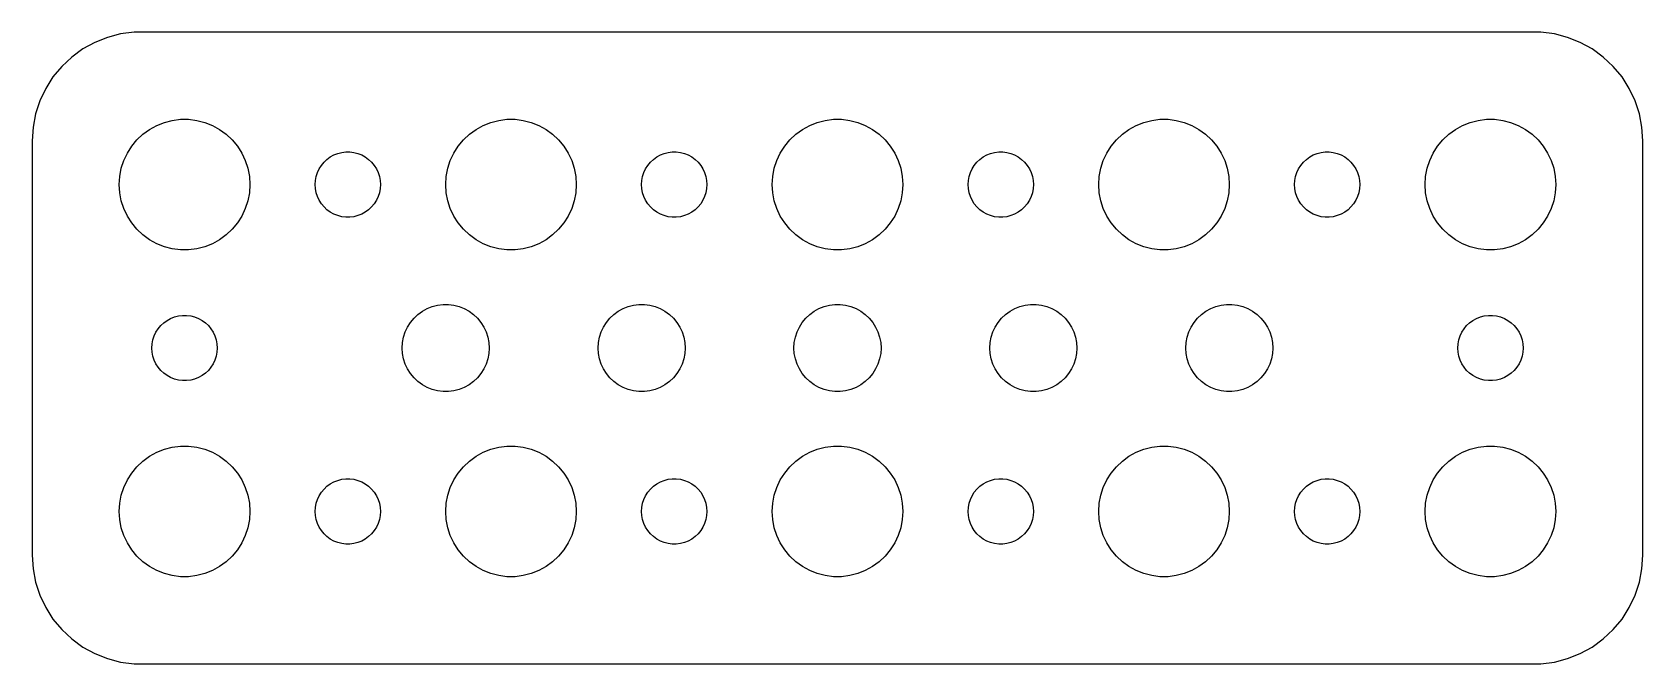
# Model space of a CAD drawing. Header units: metres. Extents: x -37 to 37, y -14.5 to 14.5.
import ezdxf

# ---------------------------------------------------------------- set-up
doc = ezdxf.new("R2010")
doc.units = ezdxf.units.M

msp = doc.modelspace()

# ---------------------------------------------------------------- linework, layer by layer
for p, q in [((-33.5451, 14.2553), (-34.1289, 14.0241)), ((-32.9369, 14.4114), (-33.5451, 14.2553)), ((-32.3139, 14.4901), (-32.9369, 14.4114)), ((32.3139, 14.4901), (-32.3139, 14.4901)), ((32.9369, 14.4114), (32.3139, 14.4901)), ((33.5451, 14.2553), (32.9369, 14.4114)), ((34.1289, 14.0241), (33.5451, 14.2553)), ((-35.1871, 13.3526), (-35.6448, 12.9227)), ((-34.6791, 13.7216), (-35.1871, 13.3526)), ((-34.1289, 14.0241), (-34.6791, 13.7216)), ((34.6791, 13.7216), (34.1289, 14.0241)), ((35.1871, 13.3526), (34.6791, 13.7216)), ((35.6448, 12.9227), (35.1871, 13.3526)), ((-35.6448, 12.9227), (-36.0451, 12.4389)), ((36.0451, 12.4389), (35.6448, 12.9227)), ((-36.3815, 11.9088), (-36.6489, 11.3406)), ((-36.0451, 12.4389), (-36.3815, 11.9088)), ((36.3815, 11.9088), (36.0451, 12.4389)), ((36.6489, 11.3406), (36.3815, 11.9088)), ((-36.6489, 11.3406), (-36.8429, 10.7434)), ((36.8429, 10.7434), (36.6489, 11.3406)), ((-36.8429, 10.7434), (-36.9606, 10.1267)), ((-30.927, 10.3532), (-30.5621, 10.4469)), ((-30.5621, 10.4469), (-30.1884, 10.4941)), ((-30.1884, 10.4941), (-29.8116, 10.4941)), ((-29.8116, 10.4941), (-29.4379, 10.4469)), ((-29.4379, 10.4469), (-29.0729, 10.3532)), ((-15.927, 10.3532), (-15.5621, 10.4469)), ((-15.5621, 10.4469), (-15.1884, 10.4941)), ((-15.1884, 10.4941), (-14.8116, 10.4941)), ((-14.8116, 10.4941), (-14.4379, 10.4469)), ((-14.4379, 10.4469), (-14.0729, 10.3532)), ((-0.927048, 10.3532), (-0.562134, 10.4469)), ((-0.562134, 10.4469), (-0.18837, 10.4941)), ((-0.18837, 10.4941), (0.18837, 10.4941)), ((0.18837, 10.4941), (0.562134, 10.4469)), ((0.562134, 10.4469), (0.927048, 10.3532)), ((14.0729, 10.3532), (14.4379, 10.4469)), ((14.4379, 10.4469), (14.8116, 10.4941)), ((14.8116, 10.4941), (15.1884, 10.4941)), ((15.1884, 10.4941), (15.5621, 10.4469)), ((15.5621, 10.4469), (15.927, 10.3532)), ((29.0729, 10.3532), (29.4379, 10.4469)), ((29.4379, 10.4469), (29.8116, 10.4941)), ((29.8116, 10.4941), (30.1884, 10.4941)), ((30.1884, 10.4941), (30.5621, 10.4469)), ((30.5621, 10.4469), (30.927, 10.3532)), ((36.9606, 10.1267), (36.8429, 10.7434)), ((-36.9606, 10.1267), (-37, 9.5)), ((-32.1869, 9.55363), (-31.9123, 9.81154)), ((-31.9123, 9.81154), (-31.6075, 10.033)), ((-31.6075, 10.033), (-31.2773, 10.2145)), ((-31.2773, 10.2145), (-30.927, 10.3532)), ((-29.0729, 10.3532), (-28.7227, 10.2145)), ((-28.7227, 10.2145), (-28.3925, 10.033)), ((-28.3925, 10.033), (-28.0877, 9.81154)), ((-28.0877, 9.81154), (-27.8131, 9.55363)), ((-17.1869, 9.55363), (-16.9123, 9.81154)), ((-16.9123, 9.81154), (-16.6075, 10.033)), ((-16.6075, 10.033), (-16.2773, 10.2145)), ((-16.2773, 10.2145), (-15.927, 10.3532)), ((-14.0729, 10.3532), (-13.7227, 10.2145)), ((-13.7227, 10.2145), (-13.3925, 10.033)), ((-13.3925, 10.033), (-13.0877, 9.81154)), ((-13.0877, 9.81154), (-12.8131, 9.55363)), ((-2.1869, 9.55363), (-1.91226, 9.81154)), ((-1.91226, 9.81154), (-1.60747, 10.033)), ((-1.60747, 10.033), (-1.27733, 10.2145)), ((-1.27733, 10.2145), (-0.927048, 10.3532)), ((0.927048, 10.3532), (1.27733, 10.2145)), ((1.27733, 10.2145), (1.60747, 10.033)), ((1.60747, 10.033), (1.91226, 9.81154)), ((1.91226, 9.81154), (2.1869, 9.55363)), ((12.8131, 9.55363), (13.0877, 9.81154)), ((13.0877, 9.81154), (13.3925, 10.033)), ((13.3925, 10.033), (13.7227, 10.2145)), ((13.7227, 10.2145), (14.0729, 10.3532)), ((15.927, 10.3532), (16.2773, 10.2145)), ((16.2773, 10.2145), (16.6075, 10.033)), ((16.6075, 10.033), (16.9123, 9.81154)), ((16.9123, 9.81154), (17.1869, 9.55363)), ((27.8131, 9.55363), (28.0877, 9.81154)), ((28.0877, 9.81154), (28.3925, 10.033)), ((28.3925, 10.033), (28.7227, 10.2145)), ((28.7227, 10.2145), (29.0729, 10.3532)), ((30.927, 10.3532), (31.2773, 10.2145)), ((31.2773, 10.2145), (31.6075, 10.033)), ((31.6075, 10.033), (31.9123, 9.81154)), ((31.9123, 9.81154), (32.1869, 9.55363)), ((37, 9.5), (36.9606, 10.1267)), ((-37, 9.5), (-37, -9.5)), ((-32.7893, 8.60437), (-32.6289, 8.94525)), ((-32.6289, 8.94525), (-32.427, 9.26335)), ((-32.427, 9.26335), (-32.1869, 9.55363)), ((-27.8131, 9.55363), (-27.5729, 9.26335)), ((-27.5729, 9.26335), (-27.3711, 8.94525)), ((-27.3711, 8.94525), (-27.2107, 8.60437)), ((-23.1387, 8.85724), (-22.9635, 8.92657)), ((-22.9635, 8.92657), (-22.7811, 8.97342)), ((-22.7811, 8.97342), (-22.5942, 8.99704)), ((-22.5942, 8.99704), (-22.4058, 8.99704)), ((-22.4058, 8.99704), (-22.2189, 8.97342)), ((-22.2189, 8.97342), (-22.0365, 8.92657)), ((-22.0365, 8.92657), (-21.8613, 8.85724)), ((-17.7893, 8.60437), (-17.6289, 8.94525)), ((-17.6289, 8.94525), (-17.427, 9.26335)), ((-17.427, 9.26335), (-17.1869, 9.55363)), ((-12.8131, 9.55363), (-12.5729, 9.26335)), ((-12.5729, 9.26335), (-12.3711, 8.94525)), ((-12.3711, 8.94525), (-12.2107, 8.60437)), ((-8.13866, 8.85724), (-7.96352, 8.92657)), ((-7.96352, 8.92657), (-7.78107, 8.97342)), ((-7.78107, 8.97342), (-7.59418, 8.99704)), ((-7.59418, 8.99704), (-7.40581, 8.99704)), ((-7.40581, 8.99704), (-7.21892, 8.97342)), ((-7.21892, 8.97342), (-7.03647, 8.92657)), ((-7.03647, 8.92657), (-6.86133, 8.85724)), ((-2.78932, 8.60437), (-2.62891, 8.94525)), ((-2.62891, 8.94525), (-2.42705, 9.26335)), ((-2.42705, 9.26335), (-2.1869, 9.55363)), ((2.1869, 9.55363), (2.42705, 9.26335)), ((2.42705, 9.26335), (2.62891, 8.94525)), ((2.62891, 8.94525), (2.78932, 8.60437)), ((6.86133, 8.85724), (7.03647, 8.92657)), ((7.03647, 8.92657), (7.21892, 8.97342)), ((7.21892, 8.97342), (7.40581, 8.99704)), ((7.40581, 8.99704), (7.59418, 8.99704)), ((7.59418, 8.99704), (7.78107, 8.97342)), ((7.78107, 8.97342), (7.96352, 8.92657)), ((7.96352, 8.92657), (8.13866, 8.85724)), ((12.2107, 8.60437), (12.3711, 8.94525)), ((12.3711, 8.94525), (12.5729, 9.26335)), ((12.5729, 9.26335), (12.8131, 9.55363)), ((17.1869, 9.55363), (17.427, 9.26335)), ((17.427, 9.26335), (17.6289, 8.94525)), ((17.6289, 8.94525), (17.7893, 8.60437)), ((21.8613, 8.85724), (22.0365, 8.92657)), ((22.0365, 8.92657), (22.2189, 8.97342)), ((22.2189, 8.97342), (22.4058, 8.99704)), ((22.4058, 8.99704), (22.5942, 8.99704)), ((22.5942, 8.99704), (22.7811, 8.97342)), ((22.7811, 8.97342), (22.9635, 8.92657)), ((22.9635, 8.92657), (23.1387, 8.85724)), ((27.2107, 8.60437), (27.3711, 8.94525)), ((27.3711, 8.94525), (27.5729, 9.26335)), ((27.5729, 9.26335), (27.8131, 9.55363)), ((32.1869, 9.55363), (32.427, 9.26335)), ((32.427, 9.26335), (32.6289, 8.94525)), ((32.6289, 8.94525), (32.7893, 8.60437)), ((37, -9.5), (37, 9.5)), ((-32.9763, 7.87599), (-32.9057, 8.24606)), ((-32.9057, 8.24606), (-32.7893, 8.60437)), ((-27.2107, 8.60437), (-27.0942, 8.24606)), ((-27.0942, 8.24606), (-27.0237, 7.87599)), ((-23.8947, 8.05219), (-23.8145, 8.22263)), ((-23.8145, 8.22263), (-23.7135, 8.38167)), ((-23.7135, 8.38167), (-23.5934, 8.52681)), ((-23.5934, 8.52681), (-23.4561, 8.65576)), ((-23.4561, 8.65576), (-23.3037, 8.76648)), ((-23.3037, 8.76648), (-23.1387, 8.85724)), ((-21.8613, 8.85724), (-21.6963, 8.76648)), ((-21.6963, 8.76648), (-21.5439, 8.65576)), ((-21.5439, 8.65576), (-21.4065, 8.52681)), ((-21.4065, 8.52681), (-21.2865, 8.38167)), ((-21.2865, 8.38167), (-21.1855, 8.22263)), ((-21.1855, 8.22263), (-21.1053, 8.05219)), ((-17.9763, 7.87599), (-17.9057, 8.24606)), ((-17.9057, 8.24606), (-17.7893, 8.60437)), ((-12.2107, 8.60437), (-12.0942, 8.24606)), ((-12.0942, 8.24606), (-12.0237, 7.87599)), ((-8.89465, 8.05219), (-8.81445, 8.22263)), ((-8.81445, 8.22263), (-8.71352, 8.38167)), ((-8.71352, 8.38167), (-8.59344, 8.52681)), ((-8.59344, 8.52681), (-8.45613, 8.65576)), ((-8.45613, 8.65576), (-8.30373, 8.76648)), ((-8.30373, 8.76648), (-8.13866, 8.85724)), ((-6.86133, 8.85724), (-6.69626, 8.76648)), ((-6.69626, 8.76648), (-6.54385, 8.65576)), ((-6.54385, 8.65576), (-6.40654, 8.52681)), ((-6.40654, 8.52681), (-6.28647, 8.38167)), ((-6.28647, 8.38167), (-6.18553, 8.22263)), ((-6.18553, 8.22263), (-6.10533, 8.05219)), ((-2.97633, 7.87599), (-2.90575, 8.24606)), ((-2.90575, 8.24606), (-2.78932, 8.60437)), ((2.78932, 8.60437), (2.90575, 8.24606)), ((2.90575, 8.24606), (2.97633, 7.87599)), ((6.10533, 8.05219), (6.18553, 8.22263)), ((6.18553, 8.22263), (6.28647, 8.38167)), ((6.28647, 8.38167), (6.40654, 8.52681)), ((6.40654, 8.52681), (6.54385, 8.65576)), ((6.54385, 8.65576), (6.69626, 8.76648)), ((6.69626, 8.76648), (6.86133, 8.85724)), ((8.13866, 8.85724), (8.30373, 8.76648)), ((8.30373, 8.76648), (8.45613, 8.65576)), ((8.45613, 8.65576), (8.59344, 8.52681)), ((8.59344, 8.52681), (8.71352, 8.38167)), ((8.71352, 8.38167), (8.81445, 8.22263)), ((8.81445, 8.22263), (8.89465, 8.05219)), ((12.0237, 7.87599), (12.0942, 8.24606)), ((12.0942, 8.24606), (12.2107, 8.60437)), ((17.7893, 8.60437), (17.9057, 8.24606)), ((17.9057, 8.24606), (17.9763, 7.87599)), ((21.1053, 8.05219), (21.1855, 8.22263)), ((21.1855, 8.22263), (21.2865, 8.38167)), ((21.2865, 8.38167), (21.4065, 8.52681)), ((21.4065, 8.52681), (21.5439, 8.65576)), ((21.5439, 8.65576), (21.6963, 8.76648)), ((21.6963, 8.76648), (21.8613, 8.85724)), ((23.1387, 8.85724), (23.3037, 8.76648)), ((23.3037, 8.76648), (23.4561, 8.65576)), ((23.4561, 8.65576), (23.5934, 8.52681)), ((23.5934, 8.52681), (23.7135, 8.38167)), ((23.7135, 8.38167), (23.8145, 8.22263)), ((23.8145, 8.22263), (23.8947, 8.05219)), ((27.0237, 7.87599), (27.0942, 8.24606)), ((27.0942, 8.24606), (27.2107, 8.60437)), ((32.7893, 8.60437), (32.9057, 8.24606)), ((32.9057, 8.24606), (32.9763, 7.87599)), ((-33, 7.5), (-32.9763, 7.87599)), ((-32.9763, 7.12399), (-33, 7.5)), ((-27.0237, 7.87599), (-27, 7.5)), ((-27, 7.5), (-27.0237, 7.12399)), ((-24, 7.5), (-23.9882, 7.68799)), ((-23.9882, 7.312), (-24, 7.5)), ((-23.9882, 7.68799), (-23.9529, 7.87303)), ((-23.9529, 7.87303), (-23.8947, 8.05219)), ((-21.1053, 8.05219), (-21.0471, 7.87303)), ((-21.0471, 7.87303), (-21.0118, 7.68799)), ((-21.0118, 7.68799), (-21, 7.5)), ((-21, 7.5), (-21.0118, 7.312)), ((-18, 7.5), (-17.9763, 7.87599)), ((-17.9763, 7.12399), (-18, 7.5)), ((-12.0237, 7.87599), (-12, 7.5)), ((-12, 7.5), (-12.0237, 7.12399)), ((-9, 7.5), (-8.98816, 7.68799)), ((-8.98816, 7.312), (-9, 7.5)), ((-8.98816, 7.68799), (-8.95287, 7.87303)), ((-8.95287, 7.87303), (-8.89465, 8.05219)), ((-6.10533, 8.05219), (-6.04712, 7.87303)), ((-6.04712, 7.87303), (-6.01183, 7.68799)), ((-6.01183, 7.68799), (-6, 7.5)), ((-6, 7.5), (-6.01183, 7.312)), ((-3, 7.5), (-2.97633, 7.87599)), ((-2.97633, 7.12399), (-3, 7.5)), ((2.97633, 7.87599), (3, 7.5)), ((3, 7.5), (2.97633, 7.12399)), ((6, 7.5), (6.01183, 7.68799)), ((6.01183, 7.312), (6, 7.5)), ((6.01183, 7.68799), (6.04712, 7.87303)), ((6.04712, 7.87303), (6.10533, 8.05219)), ((8.89465, 8.05219), (8.95287, 7.87303)), ((8.95287, 7.87303), (8.98816, 7.68799)), ((8.98816, 7.68799), (9, 7.5)), ((9, 7.5), (8.98816, 7.312)), ((12, 7.5), (12.0237, 7.87599)), ((12.0237, 7.12399), (12, 7.5)), ((17.9763, 7.87599), (18, 7.5)), ((18, 7.5), (17.9763, 7.12399)), ((21, 7.5), (21.0118, 7.68799)), ((21.0118, 7.312), (21, 7.5)), ((21.0118, 7.68799), (21.0471, 7.87303)), ((21.0471, 7.87303), (21.1053, 8.05219)), ((23.8947, 8.05219), (23.9529, 7.87303)), ((23.9529, 7.87303), (23.9882, 7.68799)), ((23.9882, 7.68799), (24, 7.5)), ((24, 7.5), (23.9882, 7.312)), ((27, 7.5), (27.0237, 7.87599)), ((27.0237, 7.12399), (27, 7.5)), ((32.9763, 7.87599), (33, 7.5)), ((33, 7.5), (32.9763, 7.12399)), ((-32.9057, 6.75392), (-32.9763, 7.12399)), ((-32.7893, 6.39561), (-32.9057, 6.75392)), ((-27.0942, 6.75392), (-27.2107, 6.39561)), ((-27.0237, 7.12399), (-27.0942, 6.75392)), ((-23.9529, 7.12695), (-23.9882, 7.312)), ((-23.8947, 6.9478), (-23.9529, 7.12695)), ((-23.8145, 6.77736), (-23.8947, 6.9478)), ((-23.7135, 6.61832), (-23.8145, 6.77736)), ((-21.1855, 6.77736), (-21.2865, 6.61832)), ((-21.1053, 6.9478), (-21.1855, 6.77736)), ((-21.0471, 7.12695), (-21.1053, 6.9478)), ((-21.0118, 7.312), (-21.0471, 7.12695)), ((-17.9057, 6.75392), (-17.9763, 7.12399)), ((-17.7893, 6.39561), (-17.9057, 6.75392)), ((-12.0942, 6.75392), (-12.2107, 6.39561)), ((-12.0237, 7.12399), (-12.0942, 6.75392)), ((-8.95287, 7.12695), (-8.98816, 7.312)), ((-8.89465, 6.9478), (-8.95287, 7.12695)), ((-8.81445, 6.77736), (-8.89465, 6.9478)), ((-8.71352, 6.61832), (-8.81445, 6.77736)), ((-6.18553, 6.77736), (-6.28647, 6.61832)), ((-6.10533, 6.9478), (-6.18553, 6.77736)), ((-6.04712, 7.12695), (-6.10533, 6.9478)), ((-6.01183, 7.312), (-6.04712, 7.12695)), ((-2.90575, 6.75392), (-2.97633, 7.12399)), ((-2.78932, 6.39561), (-2.90575, 6.75392)), ((2.90575, 6.75392), (2.78932, 6.39561)), ((2.97633, 7.12399), (2.90575, 6.75392)), ((6.04712, 7.12695), (6.01183, 7.312)), ((6.10533, 6.9478), (6.04712, 7.12695)), ((6.18553, 6.77736), (6.10533, 6.9478)), ((6.28647, 6.61832), (6.18553, 6.77736)), ((8.81445, 6.77736), (8.71352, 6.61832)), ((8.89465, 6.9478), (8.81445, 6.77736)), ((8.95287, 7.12695), (8.89465, 6.9478)), ((8.98816, 7.312), (8.95287, 7.12695)), ((12.0942, 6.75392), (12.0237, 7.12399)), ((12.2107, 6.39561), (12.0942, 6.75392)), ((17.9057, 6.75392), (17.7893, 6.39561)), ((17.9763, 7.12399), (17.9057, 6.75392)), ((21.0471, 7.12695), (21.0118, 7.312)), ((21.1053, 6.9478), (21.0471, 7.12695)), ((21.1855, 6.77736), (21.1053, 6.9478)), ((21.2865, 6.61832), (21.1855, 6.77736)), ((23.8145, 6.77736), (23.7135, 6.61832)), ((23.8947, 6.9478), (23.8145, 6.77736)), ((23.9529, 7.12695), (23.8947, 6.9478)), ((23.9882, 7.312), (23.9529, 7.12695)), ((27.0942, 6.75392), (27.0237, 7.12399)), ((27.2107, 6.39561), (27.0942, 6.75392)), ((32.9057, 6.75392), (32.7893, 6.39561)), ((32.9763, 7.12399), (32.9057, 6.75392)), ((-32.6289, 6.05473), (-32.7893, 6.39561)), ((-32.427, 5.73663), (-32.6289, 6.05473)), ((-27.3711, 6.05473), (-27.5729, 5.73663)), ((-27.2107, 6.39561), (-27.3711, 6.05473)), ((-23.5934, 6.47318), (-23.7135, 6.61832)), ((-23.4561, 6.34422), (-23.5934, 6.47318)), ((-23.3037, 6.23351), (-23.4561, 6.34422)), ((-23.1387, 6.14275), (-23.3037, 6.23351)), ((-22.9635, 6.07341), (-23.1387, 6.14275)), ((-22.7811, 6.02657), (-22.9635, 6.07341)), ((-22.5942, 6.00294), (-22.7811, 6.02657)), ((-22.4058, 6.00294), (-22.5942, 6.00294)), ((-22.2189, 6.02657), (-22.4058, 6.00294)), ((-22.0365, 6.07341), (-22.2189, 6.02657)), ((-21.8613, 6.14275), (-22.0365, 6.07341)), ((-21.6963, 6.23351), (-21.8613, 6.14275)), ((-21.5439, 6.34422), (-21.6963, 6.23351)), ((-21.4065, 6.47318), (-21.5439, 6.34422)), ((-21.2865, 6.61832), (-21.4065, 6.47318)), ((-17.6289, 6.05473), (-17.7893, 6.39561)), ((-17.427, 5.73663), (-17.6289, 6.05473)), ((-12.3711, 6.05473), (-12.5729, 5.73663)), ((-12.2107, 6.39561), (-12.3711, 6.05473)), ((-8.59344, 6.47318), (-8.71352, 6.61832)), ((-8.45613, 6.34422), (-8.59344, 6.47318)), ((-8.30373, 6.23351), (-8.45613, 6.34422)), ((-8.13866, 6.14275), (-8.30373, 6.23351)), ((-7.96352, 6.07341), (-8.13866, 6.14275)), ((-7.78107, 6.02657), (-7.96352, 6.07341)), ((-7.59418, 6.00294), (-7.78107, 6.02657)), ((-7.40581, 6.00294), (-7.59418, 6.00294)), ((-7.21892, 6.02657), (-7.40581, 6.00294)), ((-7.03647, 6.07341), (-7.21892, 6.02657)), ((-6.86133, 6.14275), (-7.03647, 6.07341)), ((-6.69626, 6.23351), (-6.86133, 6.14275)), ((-6.54385, 6.34422), (-6.69626, 6.23351)), ((-6.40654, 6.47318), (-6.54385, 6.34422)), ((-6.28647, 6.61832), (-6.40654, 6.47318)), ((-2.62891, 6.05473), (-2.78932, 6.39561)), ((-2.42705, 5.73663), (-2.62891, 6.05473)), ((2.62891, 6.05473), (2.42705, 5.73663)), ((2.78932, 6.39561), (2.62891, 6.05473)), ((6.40654, 6.47318), (6.28647, 6.61832)), ((6.54385, 6.34422), (6.40654, 6.47318)), ((6.69626, 6.23351), (6.54385, 6.34422)), ((6.86133, 6.14275), (6.69626, 6.23351)), ((7.03647, 6.07341), (6.86133, 6.14275)), ((7.21892, 6.02657), (7.03647, 6.07341)), ((7.40581, 6.00294), (7.21892, 6.02657)), ((7.59418, 6.00294), (7.40581, 6.00294)), ((7.78107, 6.02657), (7.59418, 6.00294)), ((7.96352, 6.07341), (7.78107, 6.02657)), ((8.13866, 6.14275), (7.96352, 6.07341)), ((8.30373, 6.23351), (8.13866, 6.14275)), ((8.45613, 6.34422), (8.30373, 6.23351)), ((8.59344, 6.47318), (8.45613, 6.34422)), ((8.71352, 6.61832), (8.59344, 6.47318)), ((12.3711, 6.05473), (12.2107, 6.39561)), ((12.5729, 5.73663), (12.3711, 6.05473)), ((17.6289, 6.05473), (17.427, 5.73663)), ((17.7893, 6.39561), (17.6289, 6.05473)), ((21.4065, 6.47318), (21.2865, 6.61832)), ((21.5439, 6.34422), (21.4065, 6.47318)), ((21.6963, 6.23351), (21.5439, 6.34422)), ((21.8613, 6.14275), (21.6963, 6.23351)), ((22.0365, 6.07341), (21.8613, 6.14275)), ((22.2189, 6.02657), (22.0365, 6.07341)), ((22.4058, 6.00294), (22.2189, 6.02657)), ((22.5942, 6.00294), (22.4058, 6.00294)), ((22.7811, 6.02657), (22.5942, 6.00294)), ((22.9635, 6.07341), (22.7811, 6.02657)), ((23.1387, 6.14275), (22.9635, 6.07341)), ((23.3037, 6.23351), (23.1387, 6.14275)), ((23.4561, 6.34422), (23.3037, 6.23351)), ((23.5934, 6.47318), (23.4561, 6.34422)), ((23.7135, 6.61832), (23.5934, 6.47318)), ((27.3711, 6.05473), (27.2107, 6.39561)), ((27.5729, 5.73663), (27.3711, 6.05473)), ((32.6289, 6.05473), (32.427, 5.73663)), ((32.7893, 6.39561), (32.6289, 6.05473)), ((-32.1869, 5.44635), (-32.427, 5.73663)), ((-31.9123, 5.18845), (-32.1869, 5.44635)), ((-31.6075, 4.96701), (-31.9123, 5.18845)), ((-28.0877, 5.18845), (-28.3925, 4.96701)), ((-27.8131, 5.44635), (-28.0877, 5.18845)), ((-27.5729, 5.73663), (-27.8131, 5.44635)), ((-17.1869, 5.44635), (-17.427, 5.73663)), ((-16.9123, 5.18845), (-17.1869, 5.44635)), ((-16.6075, 4.96701), (-16.9123, 5.18845)), ((-13.0877, 5.18845), (-13.3925, 4.96701)), ((-12.8131, 5.44635), (-13.0877, 5.18845)), ((-12.5729, 5.73663), (-12.8131, 5.44635)), ((-2.1869, 5.44635), (-2.42705, 5.73663)), ((-1.91226, 5.18845), (-2.1869, 5.44635)), ((-1.60747, 4.96701), (-1.91226, 5.18845)), ((1.91226, 5.18845), (1.60747, 4.96701)), ((2.1869, 5.44635), (1.91226, 5.18845)), ((2.42705, 5.73663), (2.1869, 5.44635)), ((12.8131, 5.44635), (12.5729, 5.73663)), ((13.0877, 5.18845), (12.8131, 5.44635)), ((13.3925, 4.96701), (13.0877, 5.18845)), ((16.9123, 5.18845), (16.6075, 4.96701)), ((17.1869, 5.44635), (16.9123, 5.18845)), ((17.427, 5.73663), (17.1869, 5.44635)), ((27.8131, 5.44635), (27.5729, 5.73663)), ((28.0877, 5.18845), (27.8131, 5.44635)), ((28.3925, 4.96701), (28.0877, 5.18845)), ((31.9123, 5.18845), (31.6075, 4.96701)), ((32.1869, 5.44635), (31.9123, 5.18845)), ((32.427, 5.73663), (32.1869, 5.44635)), ((-31.2773, 4.78551), (-31.6075, 4.96701)), ((-30.927, 4.64682), (-31.2773, 4.78551)), ((-30.5621, 4.55313), (-30.927, 4.64682)), ((-30.1884, 4.50591), (-30.5621, 4.55313)), ((-29.8116, 4.50591), (-30.1884, 4.50591)), ((-29.4379, 4.55313), (-29.8116, 4.50591)), ((-29.0729, 4.64682), (-29.4379, 4.55313)), ((-28.7227, 4.78551), (-29.0729, 4.64682)), ((-28.3925, 4.96701), (-28.7227, 4.78551)), ((-16.2773, 4.78551), (-16.6075, 4.96701)), ((-15.927, 4.64682), (-16.2773, 4.78551)), ((-15.5621, 4.55313), (-15.927, 4.64682)), ((-15.1884, 4.50591), (-15.5621, 4.55313)), ((-14.8116, 4.50591), (-15.1884, 4.50591)), ((-14.4379, 4.55313), (-14.8116, 4.50591)), ((-14.0729, 4.64682), (-14.4379, 4.55313)), ((-13.7227, 4.78551), (-14.0729, 4.64682)), ((-13.3925, 4.96701), (-13.7227, 4.78551)), ((-1.27733, 4.78551), (-1.60747, 4.96701)), ((-0.927048, 4.64682), (-1.27733, 4.78551)), ((-0.562134, 4.55313), (-0.927048, 4.64682)), ((-0.18837, 4.50591), (-0.562134, 4.55313)), ((0.18837, 4.50591), (-0.18837, 4.50591)), ((0.562134, 4.55313), (0.18837, 4.50591)), ((0.927048, 4.64682), (0.562134, 4.55313)), ((1.27733, 4.78551), (0.927048, 4.64682)), ((1.60747, 4.96701), (1.27733, 4.78551)), ((13.7227, 4.78551), (13.3925, 4.96701)), ((14.0729, 4.64682), (13.7227, 4.78551)), ((14.4379, 4.55313), (14.0729, 4.64682)), ((14.8116, 4.50591), (14.4379, 4.55313)), ((15.1884, 4.50591), (14.8116, 4.50591)), ((15.5621, 4.55313), (15.1884, 4.50591)), ((15.927, 4.64682), (15.5621, 4.55313)), ((16.2773, 4.78551), (15.927, 4.64682)), ((16.6075, 4.96701), (16.2773, 4.78551)), ((28.7227, 4.78551), (28.3925, 4.96701)), ((29.0729, 4.64682), (28.7227, 4.78551)), ((29.4379, 4.55313), (29.0729, 4.64682)), ((29.8116, 4.50591), (29.4379, 4.55313)), ((30.1884, 4.50591), (29.8116, 4.50591)), ((30.5621, 4.55313), (30.1884, 4.50591)), ((30.927, 4.64682), (30.5621, 4.55313)), ((31.2773, 4.78551), (30.927, 4.64682)), ((31.6075, 4.96701), (31.2773, 4.78551)), ((-30.2811, 1.47342), (-30.0942, 1.49704)), ((-30.0942, 1.49704), (-29.9058, 1.49704)), ((-29.9058, 1.49704), (-29.7189, 1.47342)), ((-19.4579, 1.36908), (-19.2748, 1.54102)), ((-19.2748, 1.54102), (-19.0716, 1.68864)), ((-19.0716, 1.68864), (-18.8515, 1.80965)), ((-18.8515, 1.80965), (-18.618, 1.9021)), ((-18.618, 1.9021), (-18.3748, 1.96457)), ((-18.3748, 1.96457), (-18.1256, 1.99605)), ((-18.1256, 1.99605), (-17.8744, 1.99605)), ((-17.8744, 1.99605), (-17.6252, 1.96457)), ((-17.6252, 1.96457), (-17.382, 1.9021)), ((-17.382, 1.9021), (-17.1484, 1.80965)), ((-17.1484, 1.80965), (-16.9283, 1.68864)), ((-16.9283, 1.68864), (-16.7251, 1.54102)), ((-16.7251, 1.54102), (-16.5421, 1.36908)), ((-10.4579, 1.36908), (-10.2748, 1.54102)), ((-10.2748, 1.54102), (-10.0716, 1.68864)), ((-10.0716, 1.68864), (-9.85155, 1.80965)), ((-9.85155, 1.80965), (-9.61803, 1.9021)), ((-9.61803, 1.9021), (-9.37476, 1.96457)), ((-9.37476, 1.96457), (-9.12558, 1.99605)), ((-9.12558, 1.99605), (-8.8744, 1.99605)), ((-8.8744, 1.99605), (-8.62523, 1.96457)), ((-8.62523, 1.96457), (-8.38196, 1.9021)), ((-8.38196, 1.9021), (-8.14844, 1.80965)), ((-8.14844, 1.80965), (-7.92834, 1.68864)), ((-7.92834, 1.68864), (-7.72514, 1.54102)), ((-7.72514, 1.54102), (-7.54205, 1.36908)), ((-1.45793, 1.36908), (-1.27484, 1.54102)), ((-1.27484, 1.54102), (-1.07164, 1.68864)), ((-1.07164, 1.68864), (-0.851547, 1.80965)), ((-0.851547, 1.80965), (-0.618027, 1.9021)), ((-0.618027, 1.9021), (-0.374756, 1.96457)), ((-0.374756, 1.96457), (-0.12558, 1.99605)), ((-0.12558, 1.99605), (0.12558, 1.99605)), ((0.12558, 1.99605), (0.374756, 1.96457)), ((0.374756, 1.96457), (0.618027, 1.9021)), ((0.618027, 1.9021), (0.851547, 1.80965)), ((0.851547, 1.80965), (1.07164, 1.68864)), ((1.07164, 1.68864), (1.27484, 1.54102)), ((1.27484, 1.54102), (1.45793, 1.36908)), ((7.54205, 1.36908), (7.72514, 1.54102)), ((7.72514, 1.54102), (7.92834, 1.68864)), ((7.92834, 1.68864), (8.14844, 1.80965)), ((8.14844, 1.80965), (8.38196, 1.9021)), ((8.38196, 1.9021), (8.62523, 1.96457)), ((8.62523, 1.96457), (8.8744, 1.99605)), ((8.8744, 1.99605), (9.12558, 1.99605)), ((9.12558, 1.99605), (9.37476, 1.96457)), ((9.37476, 1.96457), (9.61803, 1.9021)), ((9.61803, 1.9021), (9.85155, 1.80965)), ((9.85155, 1.80965), (10.0716, 1.68864)), ((10.0716, 1.68864), (10.2748, 1.54102)), ((10.2748, 1.54102), (10.4579, 1.36908)), ((16.5421, 1.36908), (16.7251, 1.54102)), ((16.7251, 1.54102), (16.9283, 1.68864)), ((16.9283, 1.68864), (17.1484, 1.80965)), ((17.1484, 1.80965), (17.382, 1.9021)), ((17.382, 1.9021), (17.6252, 1.96457)), ((17.6252, 1.96457), (17.8744, 1.99605)), ((17.8744, 1.99605), (18.1256, 1.99605)), ((18.1256, 1.99605), (18.3748, 1.96457)), ((18.3748, 1.96457), (18.618, 1.9021)), ((18.618, 1.9021), (18.8515, 1.80965)), ((18.8515, 1.80965), (19.0716, 1.68864)), ((19.0716, 1.68864), (19.2748, 1.54102)), ((19.2748, 1.54102), (19.4579, 1.36908)), ((29.7189, 1.47342), (29.9058, 1.49704)), ((29.9058, 1.49704), (30.0942, 1.49704)), ((30.0942, 1.49704), (30.2811, 1.47342)), ((-31.3145, 0.722626), (-31.2135, 0.881668)), ((-31.2135, 0.881668), (-31.0934, 1.02681)), ((-31.0934, 1.02681), (-30.9561, 1.15576)), ((-30.9561, 1.15576), (-30.8037, 1.26648)), ((-30.8037, 1.26648), (-30.6387, 1.35724)), ((-30.6387, 1.35724), (-30.4635, 1.42657)), ((-30.4635, 1.42657), (-30.2811, 1.47342)), ((-29.7189, 1.47342), (-29.5365, 1.42657)), ((-29.5365, 1.42657), (-29.3613, 1.35724)), ((-29.3613, 1.35724), (-29.1963, 1.26648)), ((-29.1963, 1.26648), (-29.0439, 1.15576)), ((-29.0439, 1.15576), (-28.9065, 1.02681)), ((-28.9065, 1.02681), (-28.7865, 0.881668)), ((-28.7865, 0.881668), (-28.6855, 0.722626)), ((-19.8595, 0.736237), (-19.7526, 0.963501)), ((-19.7526, 0.963501), (-19.618, 1.17557)), ((-19.618, 1.17557), (-19.4579, 1.36908)), ((-16.5421, 1.36908), (-16.382, 1.17557)), ((-16.382, 1.17557), (-16.2474, 0.963501)), ((-16.2474, 0.963501), (-16.1404, 0.736237)), ((-10.8595, 0.736237), (-10.7526, 0.963501)), ((-10.7526, 0.963501), (-10.618, 1.17557)), ((-10.618, 1.17557), (-10.4579, 1.36908)), ((-7.54205, 1.36908), (-7.38196, 1.17557)), ((-7.38196, 1.17557), (-7.24738, 0.963501)), ((-7.24738, 0.963501), (-7.14044, 0.736237)), ((-1.85954, 0.736237), (-1.75261, 0.963501)), ((-1.75261, 0.963501), (-1.61803, 1.17557)), ((-1.61803, 1.17557), (-1.45793, 1.36908)), ((1.45793, 1.36908), (1.61803, 1.17557)), ((1.61803, 1.17557), (1.75261, 0.963501)), ((1.75261, 0.963501), (1.85954, 0.736237)), ((7.14044, 0.736237), (7.24738, 0.963501)), ((7.24738, 0.963501), (7.38196, 1.17557)), ((7.38196, 1.17557), (7.54205, 1.36908)), ((10.4579, 1.36908), (10.618, 1.17557)), ((10.618, 1.17557), (10.7526, 0.963501)), ((10.7526, 0.963501), (10.8595, 0.736237)), ((16.1404, 0.736237), (16.2474, 0.963501)), ((16.2474, 0.963501), (16.382, 1.17557)), ((16.382, 1.17557), (16.5421, 1.36908)), ((19.4579, 1.36908), (19.618, 1.17557)), ((19.618, 1.17557), (19.7526, 0.963501)), ((19.7526, 0.963501), (19.8595, 0.736237)), ((28.6855, 0.722626), (28.7865, 0.881668)), ((28.7865, 0.881668), (28.9065, 1.02681)), ((28.9065, 1.02681), (29.0439, 1.15576)), ((29.0439, 1.15576), (29.1963, 1.26648)), ((29.1963, 1.26648), (29.3613, 1.35724)), ((29.3613, 1.35724), (29.5365, 1.42657)), ((29.5365, 1.42657), (29.7189, 1.47342)), ((30.2811, 1.47342), (30.4635, 1.42657)), ((30.4635, 1.42657), (30.6387, 1.35724)), ((30.6387, 1.35724), (30.8037, 1.26648)), ((30.8037, 1.26648), (30.9561, 1.15576)), ((30.9561, 1.15576), (31.0934, 1.02681)), ((31.0934, 1.02681), (31.2135, 0.881668)), ((31.2135, 0.881668), (31.3145, 0.722626)), ((-31.5, 0), (-31.4882, 0.187988)), ((-31.4882, -0.187988), (-31.5, 0)), ((-31.4882, 0.187988), (-31.4529, 0.373032)), ((-31.4529, 0.373032), (-31.3947, 0.552185)), ((-31.3947, 0.552185), (-31.3145, 0.722626)), ((-28.6855, 0.722626), (-28.6053, 0.552185)), ((-28.6053, 0.552185), (-28.5471, 0.373032)), ((-28.5471, 0.373032), (-28.5118, 0.187988)), ((-28.5118, 0.187988), (-28.5, 0)), ((-28.5, 0), (-28.5118, -0.187988)), ((-20, 0), (-19.9842, 0.250656)), ((-19.9842, -0.250656), (-20, 0)), ((-19.9842, 0.250656), (-19.9372, 0.497375)), ((-19.9372, 0.497375), (-19.8595, 0.736237)), ((-16.1404, 0.736237), (-16.0628, 0.497375)), ((-16.0628, 0.497375), (-16.0158, 0.250656)), ((-16.0158, 0.250656), (-16, 0)), ((-16, 0), (-16.0158, -0.250656)), ((-11, 0), (-10.9842, 0.250656)), ((-10.9842, -0.250656), (-11, 0)), ((-10.9842, 0.250656), (-10.9372, 0.497375)), ((-10.9372, 0.497375), (-10.8595, 0.736237)), ((-7.14044, 0.736237), (-7.06282, 0.497375)), ((-7.06282, 0.497375), (-7.01576, 0.250656)), ((-7.01576, 0.250656), (-7, 0)), ((-7, 0), (-7.01576, -0.250656)), ((-2, 0), (-1.98422, 0.250656)), ((-1.98422, -0.250656), (-2, 0)), ((-1.98422, 0.250656), (-1.93716, 0.497375)), ((-1.93716, 0.497375), (-1.85954, 0.736237)), ((1.85954, 0.736237), (1.93716, 0.497375)), ((1.93716, 0.497375), (1.98422, 0.250656)), ((1.98422, 0.250656), (2, 0)), ((2, 0), (1.98422, -0.250656)), ((7, 0), (7.01576, 0.250656)), ((7.01576, -0.250656), (7, 0)), ((7.01576, 0.250656), (7.06282, 0.497375)), ((7.06282, 0.497375), (7.14044, 0.736237)), ((10.8595, 0.736237), (10.9372, 0.497375)), ((10.9372, 0.497375), (10.9842, 0.250656)), ((10.9842, 0.250656), (11, 0)), ((11, 0), (10.9842, -0.250656)), ((16, 0), (16.0158, 0.250656)), ((16.0158, -0.250656), (16, 0)), ((16.0158, 0.250656), (16.0628, 0.497375)), ((16.0628, 0.497375), (16.1404, 0.736237)), ((19.8595, 0.736237), (19.9372, 0.497375)), ((19.9372, 0.497375), (19.9842, 0.250656)), ((19.9842, 0.250656), (20, 0)), ((20, 0), (19.9842, -0.250656)), ((28.5, 0), (28.5118, 0.187988)), ((28.5118, -0.187988), (28.5, 0)), ((28.5118, 0.187988), (28.5471, 0.373032)), ((28.5471, 0.373032), (28.6053, 0.552185)), ((28.6053, 0.552185), (28.6855, 0.722626)), ((31.3145, 0.722626), (31.3947, 0.552185)), ((31.3947, 0.552185), (31.4529, 0.373032)), ((31.4529, 0.373032), (31.4882, 0.187988)), ((31.4882, 0.187988), (31.5, 0)), ((31.5, 0), (31.4882, -0.187988)), ((-31.4529, -0.373032), (-31.4882, -0.187988)), ((-31.3947, -0.552185), (-31.4529, -0.373032)), ((-31.3145, -0.722626), (-31.3947, -0.552185)), ((-31.2135, -0.881668), (-31.3145, -0.722626)), ((-28.6855, -0.722626), (-28.7865, -0.881668)), ((-28.6053, -0.552185), (-28.6855, -0.722626)), ((-28.5471, -0.373032), (-28.6053, -0.552185)), ((-28.5118, -0.187988), (-28.5471, -0.373032)), ((-19.9372, -0.497375), (-19.9842, -0.250656)), ((-19.8595, -0.736237), (-19.9372, -0.497375)), ((-19.7526, -0.963501), (-19.8595, -0.736237)), ((-16.1404, -0.736237), (-16.2474, -0.963501)), ((-16.0628, -0.497375), (-16.1404, -0.736237)), ((-16.0158, -0.250656), (-16.0628, -0.497375)), ((-10.9372, -0.497375), (-10.9842, -0.250656)), ((-10.8595, -0.736237), (-10.9372, -0.497375)), ((-10.7526, -0.963501), (-10.8595, -0.736237)), ((-7.14044, -0.736237), (-7.24738, -0.963501)), ((-7.06282, -0.497375), (-7.14044, -0.736237)), ((-7.01576, -0.250656), (-7.06282, -0.497375)), ((-1.93716, -0.497375), (-1.98422, -0.250656)), ((-1.85954, -0.736237), (-1.93716, -0.497375)), ((-1.75261, -0.963501), (-1.85954, -0.736237)), ((1.85954, -0.736237), (1.75261, -0.963501)), ((1.93716, -0.497375), (1.85954, -0.736237)), ((1.98422, -0.250656), (1.93716, -0.497375)), ((7.06282, -0.497375), (7.01576, -0.250656)), ((7.14044, -0.736237), (7.06282, -0.497375)), ((7.24738, -0.963501), (7.14044, -0.736237)), ((10.8595, -0.736237), (10.7526, -0.963501)), ((10.9372, -0.497375), (10.8595, -0.736237)), ((10.9842, -0.250656), (10.9372, -0.497375)), ((16.0628, -0.497375), (16.0158, -0.250656)), ((16.1404, -0.736237), (16.0628, -0.497375)), ((16.2474, -0.963501), (16.1404, -0.736237)), ((19.8595, -0.736237), (19.7526, -0.963501)), ((19.9372, -0.497375), (19.8595, -0.736237)), ((19.9842, -0.250656), (19.9372, -0.497375)), ((28.5471, -0.373032), (28.5118, -0.187988)), ((28.6053, -0.552185), (28.5471, -0.373032)), ((28.6855, -0.722626), (28.6053, -0.552185)), ((28.7865, -0.881668), (28.6855, -0.722626)), ((31.3145, -0.722626), (31.2135, -0.881668)), ((31.3947, -0.552185), (31.3145, -0.722626)), ((31.4529, -0.373032), (31.3947, -0.552185)), ((31.4882, -0.187988), (31.4529, -0.373032)), ((-31.0934, -1.02681), (-31.2135, -0.881668)), ((-30.9561, -1.15576), (-31.0934, -1.02681)), ((-30.8037, -1.26648), (-30.9561, -1.15576)), ((-30.6387, -1.35724), (-30.8037, -1.26648)), ((-30.4635, -1.42657), (-30.6387, -1.35724)), ((-30.2811, -1.47342), (-30.4635, -1.42657)), ((-30.0942, -1.49704), (-30.2811, -1.47342)), ((-29.7189, -1.47342), (-29.9058, -1.49704)), ((-29.5365, -1.42657), (-29.7189, -1.47342)), ((-29.3613, -1.35724), (-29.5365, -1.42657)), ((-29.1963, -1.26648), (-29.3613, -1.35724)), ((-29.0439, -1.15576), (-29.1963, -1.26648)), ((-28.9065, -1.02681), (-29.0439, -1.15576)), ((-28.7865, -0.881668), (-28.9065, -1.02681)), ((-19.618, -1.17557), (-19.7526, -0.963501)), ((-19.4579, -1.36908), (-19.618, -1.17557)), ((-19.2748, -1.54102), (-19.4579, -1.36908)), ((-16.5421, -1.36908), (-16.7251, -1.54102)), ((-16.382, -1.17557), (-16.5421, -1.36908)), ((-16.2474, -0.963501), (-16.382, -1.17557)), ((-10.618, -1.17557), (-10.7526, -0.963501)), ((-10.4579, -1.36908), (-10.618, -1.17557)), ((-10.2748, -1.54102), (-10.4579, -1.36908)), ((-7.54205, -1.36908), (-7.72514, -1.54102)), ((-7.38196, -1.17557), (-7.54205, -1.36908)), ((-7.24738, -0.963501), (-7.38196, -1.17557)), ((-1.61803, -1.17557), (-1.75261, -0.963501)), ((-1.45793, -1.36908), (-1.61803, -1.17557)), ((-1.27484, -1.54102), (-1.45793, -1.36908)), ((1.45793, -1.36908), (1.27484, -1.54102)), ((1.61803, -1.17557), (1.45793, -1.36908)), ((1.75261, -0.963501), (1.61803, -1.17557)), ((7.38196, -1.17557), (7.24738, -0.963501)), ((7.54205, -1.36908), (7.38196, -1.17557)), ((7.72514, -1.54102), (7.54205, -1.36908)), ((10.4579, -1.36908), (10.2748, -1.54102)), ((10.618, -1.17557), (10.4579, -1.36908)), ((10.7526, -0.963501), (10.618, -1.17557)), ((16.382, -1.17557), (16.2474, -0.963501)), ((16.5421, -1.36908), (16.382, -1.17557)), ((16.7251, -1.54102), (16.5421, -1.36908)), ((19.4579, -1.36908), (19.2748, -1.54102)), ((19.618, -1.17557), (19.4579, -1.36908)), ((19.7526, -0.963501), (19.618, -1.17557)), ((28.9065, -1.02681), (28.7865, -0.881668)), ((29.0439, -1.15576), (28.9065, -1.02681)), ((29.1963, -1.26648), (29.0439, -1.15576)), ((29.3613, -1.35724), (29.1963, -1.26648)), ((29.5365, -1.42657), (29.3613, -1.35724)), ((29.7189, -1.47342), (29.5365, -1.42657)), ((29.9058, -1.49704), (29.7189, -1.47342)), ((30.2811, -1.47342), (30.0942, -1.49704)), ((30.4635, -1.42657), (30.2811, -1.47342)), ((30.6387, -1.35724), (30.4635, -1.42657)), ((30.8037, -1.26648), (30.6387, -1.35724)), ((30.9561, -1.15576), (30.8037, -1.26648)), ((31.0934, -1.02681), (30.9561, -1.15576)), ((31.2135, -0.881668), (31.0934, -1.02681)), ((-29.9058, -1.49704), (-30.0942, -1.49704)), ((-19.0716, -1.68864), (-19.2748, -1.54102)), ((-18.8515, -1.80965), (-19.0716, -1.68864)), ((-18.618, -1.9021), (-18.8515, -1.80965)), ((-18.3748, -1.96457), (-18.618, -1.9021)), ((-18.1256, -1.99605), (-18.3748, -1.96457)), ((-17.8744, -1.99605), (-18.1256, -1.99605)), ((-17.6252, -1.96457), (-17.8744, -1.99605)), ((-17.382, -1.9021), (-17.6252, -1.96457)), ((-17.1484, -1.80965), (-17.382, -1.9021)), ((-16.9283, -1.68864), (-17.1484, -1.80965)), ((-16.7251, -1.54102), (-16.9283, -1.68864)), ((-10.0716, -1.68864), (-10.2748, -1.54102)), ((-9.85155, -1.80965), (-10.0716, -1.68864)), ((-9.61803, -1.9021), (-9.85155, -1.80965)), ((-9.37476, -1.96457), (-9.61803, -1.9021)), ((-9.12558, -1.99605), (-9.37476, -1.96457)), ((-8.8744, -1.99605), (-9.12558, -1.99605)), ((-8.62523, -1.96457), (-8.8744, -1.99605)), ((-8.38196, -1.9021), (-8.62523, -1.96457)), ((-8.14844, -1.80965), (-8.38196, -1.9021)), ((-7.92834, -1.68864), (-8.14844, -1.80965)), ((-7.72514, -1.54102), (-7.92834, -1.68864)), ((-1.07164, -1.68864), (-1.27484, -1.54102)), ((-0.851547, -1.80965), (-1.07164, -1.68864)), ((-0.618027, -1.9021), (-0.851547, -1.80965)), ((-0.374756, -1.96457), (-0.618027, -1.9021)), ((-0.12558, -1.99605), (-0.374756, -1.96457)), ((0.12558, -1.99605), (-0.12558, -1.99605)), ((0.374756, -1.96457), (0.12558, -1.99605)), ((0.618027, -1.9021), (0.374756, -1.96457)), ((0.851547, -1.80965), (0.618027, -1.9021)), ((1.07164, -1.68864), (0.851547, -1.80965)), ((1.27484, -1.54102), (1.07164, -1.68864)), ((7.92834, -1.68864), (7.72514, -1.54102)), ((8.14844, -1.80965), (7.92834, -1.68864)), ((8.38196, -1.9021), (8.14844, -1.80965)), ((8.62523, -1.96457), (8.38196, -1.9021)), ((8.8744, -1.99605), (8.62523, -1.96457)), ((9.12558, -1.99605), (8.8744, -1.99605)), ((9.37476, -1.96457), (9.12558, -1.99605)), ((9.61803, -1.9021), (9.37476, -1.96457)), ((9.85155, -1.80965), (9.61803, -1.9021)), ((10.0716, -1.68864), (9.85155, -1.80965)), ((10.2748, -1.54102), (10.0716, -1.68864)), ((16.9283, -1.68864), (16.7251, -1.54102)), ((17.1484, -1.80965), (16.9283, -1.68864)), ((17.382, -1.9021), (17.1484, -1.80965)), ((17.6252, -1.96457), (17.382, -1.9021)), ((17.8744, -1.99605), (17.6252, -1.96457)), ((18.1256, -1.99605), (17.8744, -1.99605)), ((18.3748, -1.96457), (18.1256, -1.99605)), ((18.618, -1.9021), (18.3748, -1.96457)), ((18.8515, -1.80965), (18.618, -1.9021)), ((19.0716, -1.68864), (18.8515, -1.80965)), ((19.2748, -1.54102), (19.0716, -1.68864)), ((30.0942, -1.49704), (29.9058, -1.49704)), ((-31.9123, -5.18845), (-31.6075, -4.96701)), ((-31.6075, -4.96701), (-31.2773, -4.78551)), ((-31.2773, -4.78551), (-30.927, -4.64682)), ((-30.927, -4.64682), (-30.5621, -4.55313)), ((-30.5621, -4.55313), (-30.1884, -4.50591)), ((-30.1884, -4.50591), (-29.8116, -4.50591)), ((-29.8116, -4.50591), (-29.4379, -4.55313)), ((-29.4379, -4.55313), (-29.0729, -4.64682)), ((-29.0729, -4.64682), (-28.7227, -4.78551)), ((-28.7227, -4.78551), (-28.3925, -4.96701)), ((-28.3925, -4.96701), (-28.0877, -5.18845)), ((-16.9123, -5.18845), (-16.6075, -4.96701)), ((-16.6075, -4.96701), (-16.2773, -4.78551)), ((-16.2773, -4.78551), (-15.927, -4.64682)), ((-15.927, -4.64682), (-15.5621, -4.55313)), ((-15.5621, -4.55313), (-15.1884, -4.50591)), ((-15.1884, -4.50591), (-14.8116, -4.50591)), ((-14.8116, -4.50591), (-14.4379, -4.55313)), ((-14.4379, -4.55313), (-14.0729, -4.64682)), ((-14.0729, -4.64682), (-13.7227, -4.78551)), ((-13.7227, -4.78551), (-13.3925, -4.96701)), ((-13.3925, -4.96701), (-13.0877, -5.18845)), ((-1.91226, -5.18845), (-1.60747, -4.96701)), ((-1.60747, -4.96701), (-1.27733, -4.78551)), ((-1.27733, -4.78551), (-0.927048, -4.64682)), ((-0.927048, -4.64682), (-0.562134, -4.55313)), ((-0.562134, -4.55313), (-0.18837, -4.50591)), ((-0.18837, -4.50591), (0.18837, -4.50591)), ((0.18837, -4.50591), (0.562134, -4.55313)), ((0.562134, -4.55313), (0.927048, -4.64682)), ((0.927048, -4.64682), (1.27733, -4.78551)), ((1.27733, -4.78551), (1.60747, -4.96701)), ((1.60747, -4.96701), (1.91226, -5.18845)), ((13.0877, -5.18845), (13.3925, -4.96701)), ((13.3925, -4.96701), (13.7227, -4.78551)), ((13.7227, -4.78551), (14.0729, -4.64682)), ((14.0729, -4.64682), (14.4379, -4.55313)), ((14.4379, -4.55313), (14.8116, -4.50591)), ((14.8116, -4.50591), (15.1884, -4.50591)), ((15.1884, -4.50591), (15.5621, -4.55313)), ((15.5621, -4.55313), (15.927, -4.64682)), ((15.927, -4.64682), (16.2773, -4.78551)), ((16.2773, -4.78551), (16.6075, -4.96701)), ((16.6075, -4.96701), (16.9123, -5.18845)), ((28.0877, -5.18845), (28.3925, -4.96701)), ((28.3925, -4.96701), (28.7227, -4.78551)), ((28.7227, -4.78551), (29.0729, -4.64682)), ((29.0729, -4.64682), (29.4379, -4.55313)), ((29.4379, -4.55313), (29.8116, -4.50591)), ((29.8116, -4.50591), (30.1884, -4.50591)), ((30.1884, -4.50591), (30.5621, -4.55313)), ((30.5621, -4.55313), (30.927, -4.64682)), ((30.927, -4.64682), (31.2773, -4.78551)), ((31.2773, -4.78551), (31.6075, -4.96701)), ((31.6075, -4.96701), (31.9123, -5.18845)), ((-32.6289, -6.05473), (-32.427, -5.73663)), ((-32.427, -5.73663), (-32.1869, -5.44635)), ((-32.1869, -5.44635), (-31.9123, -5.18845)), ((-28.0877, -5.18845), (-27.8131, -5.44635)), ((-27.8131, -5.44635), (-27.5729, -5.73663)), ((-27.5729, -5.73663), (-27.3711, -6.05473)), ((-17.6289, -6.05473), (-17.427, -5.73663)), ((-17.427, -5.73663), (-17.1869, -5.44635)), ((-17.1869, -5.44635), (-16.9123, -5.18845)), ((-13.0877, -5.18845), (-12.8131, -5.44635)), ((-12.8131, -5.44635), (-12.5729, -5.73663)), ((-12.5729, -5.73663), (-12.3711, -6.05473)), ((-2.62891, -6.05473), (-2.42705, -5.73663)), ((-2.42705, -5.73663), (-2.1869, -5.44635)), ((-2.1869, -5.44635), (-1.91226, -5.18845)), ((1.91226, -5.18845), (2.1869, -5.44635)), ((2.1869, -5.44635), (2.42705, -5.73663)), ((2.42705, -5.73663), (2.62891, -6.05473)), ((12.3711, -6.05473), (12.5729, -5.73663)), ((12.5729, -5.73663), (12.8131, -5.44635)), ((12.8131, -5.44635), (13.0877, -5.18845)), ((16.9123, -5.18845), (17.1869, -5.44635)), ((17.1869, -5.44635), (17.427, -5.73663)), ((17.427, -5.73663), (17.6289, -6.05473)), ((27.3711, -6.05473), (27.5729, -5.73663)), ((27.5729, -5.73663), (27.8131, -5.44635)), ((27.8131, -5.44635), (28.0877, -5.18845)), ((31.9123, -5.18845), (32.1869, -5.44635)), ((32.1869, -5.44635), (32.427, -5.73663)), ((32.427, -5.73663), (32.6289, -6.05473)), ((-32.9057, -6.75392), (-32.7893, -6.39561)), ((-32.7893, -6.39561), (-32.6289, -6.05473)), ((-27.3711, -6.05473), (-27.2107, -6.39561)), ((-27.2107, -6.39561), (-27.0942, -6.75392)), ((-23.8145, -6.77736), (-23.7135, -6.61832)), ((-23.7135, -6.61832), (-23.5934, -6.47318)), ((-23.5934, -6.47318), (-23.4561, -6.34422)), ((-23.4561, -6.34422), (-23.3037, -6.23351)), ((-23.3037, -6.23351), (-23.1387, -6.14275)), ((-23.1387, -6.14275), (-22.9635, -6.07341)), ((-22.9635, -6.07341), (-22.7811, -6.02657)), ((-22.7811, -6.02657), (-22.5942, -6.00294)), ((-22.5942, -6.00294), (-22.4058, -6.00294)), ((-22.4058, -6.00294), (-22.2189, -6.02657)), ((-22.2189, -6.02657), (-22.0365, -6.07341)), ((-22.0365, -6.07341), (-21.8613, -6.14275)), ((-21.8613, -6.14275), (-21.6963, -6.23351)), ((-21.6963, -6.23351), (-21.5439, -6.34422)), ((-21.5439, -6.34422), (-21.4065, -6.47318)), ((-21.4065, -6.47318), (-21.2865, -6.61832)), ((-21.2865, -6.61832), (-21.1855, -6.77736)), ((-17.9057, -6.75392), (-17.7893, -6.39561)), ((-17.7893, -6.39561), (-17.6289, -6.05473)), ((-12.3711, -6.05473), (-12.2107, -6.39561)), ((-12.2107, -6.39561), (-12.0942, -6.75392)), ((-8.81445, -6.77736), (-8.71352, -6.61832)), ((-8.71352, -6.61832), (-8.59344, -6.47318)), ((-8.59344, -6.47318), (-8.45613, -6.34422)), ((-8.45613, -6.34422), (-8.30373, -6.23351)), ((-8.30373, -6.23351), (-8.13866, -6.14275)), ((-8.13866, -6.14275), (-7.96352, -6.07341)), ((-7.96352, -6.07341), (-7.78107, -6.02657)), ((-7.78107, -6.02657), (-7.59418, -6.00294)), ((-7.59418, -6.00294), (-7.40581, -6.00294)), ((-7.40581, -6.00294), (-7.21892, -6.02657)), ((-7.21892, -6.02657), (-7.03647, -6.07341)), ((-7.03647, -6.07341), (-6.86133, -6.14275)), ((-6.86133, -6.14275), (-6.69626, -6.23351)), ((-6.69626, -6.23351), (-6.54385, -6.34422)), ((-6.54385, -6.34422), (-6.40654, -6.47318)), ((-6.40654, -6.47318), (-6.28647, -6.61832)), ((-6.28647, -6.61832), (-6.18553, -6.77736)), ((-2.90575, -6.75392), (-2.78932, -6.39561)), ((-2.78932, -6.39561), (-2.62891, -6.05473)), ((2.62891, -6.05473), (2.78932, -6.39561)), ((2.78932, -6.39561), (2.90575, -6.75392)), ((6.18553, -6.77736), (6.28647, -6.61832)), ((6.28647, -6.61832), (6.40654, -6.47318)), ((6.40654, -6.47318), (6.54385, -6.34422)), ((6.54385, -6.34422), (6.69626, -6.23351)), ((6.69626, -6.23351), (6.86133, -6.14275)), ((6.86133, -6.14275), (7.03647, -6.07341)), ((7.03647, -6.07341), (7.21892, -6.02657)), ((7.21892, -6.02657), (7.40581, -6.00294)), ((7.40581, -6.00294), (7.59418, -6.00294)), ((7.59418, -6.00294), (7.78107, -6.02657)), ((7.78107, -6.02657), (7.96352, -6.07341)), ((7.96352, -6.07341), (8.13866, -6.14275)), ((8.13866, -6.14275), (8.30373, -6.23351)), ((8.30373, -6.23351), (8.45613, -6.34422)), ((8.45613, -6.34422), (8.59344, -6.47318)), ((8.59344, -6.47318), (8.71352, -6.61832)), ((8.71352, -6.61832), (8.81445, -6.77736)), ((12.0942, -6.75392), (12.2107, -6.39561)), ((12.2107, -6.39561), (12.3711, -6.05473)), ((17.6289, -6.05473), (17.7893, -6.39561)), ((17.7893, -6.39561), (17.9057, -6.75392)), ((21.1855, -6.77736), (21.2865, -6.61832)), ((21.2865, -6.61832), (21.4065, -6.47318)), ((21.4065, -6.47318), (21.5439, -6.34422)), ((21.5439, -6.34422), (21.6963, -6.23351)), ((21.6963, -6.23351), (21.8613, -6.14275)), ((21.8613, -6.14275), (22.0365, -6.07341)), ((22.0365, -6.07341), (22.2189, -6.02657)), ((22.2189, -6.02657), (22.4058, -6.00294)), ((22.4058, -6.00294), (22.5942, -6.00294)), ((22.5942, -6.00294), (22.7811, -6.02657)), ((22.7811, -6.02657), (22.9635, -6.07341)), ((22.9635, -6.07341), (23.1387, -6.14275)), ((23.1387, -6.14275), (23.3037, -6.23351)), ((23.3037, -6.23351), (23.4561, -6.34422)), ((23.4561, -6.34422), (23.5934, -6.47318)), ((23.5934, -6.47318), (23.7135, -6.61832)), ((23.7135, -6.61832), (23.8145, -6.77736)), ((27.0942, -6.75392), (27.2107, -6.39561)), ((27.2107, -6.39561), (27.3711, -6.05473)), ((32.6289, -6.05473), (32.7893, -6.39561)), ((32.7893, -6.39561), (32.9057, -6.75392)), ((-33, -7.5), (-32.9763, -7.12399)), ((-32.9763, -7.12399), (-32.9057, -6.75392)), ((-27.0942, -6.75392), (-27.0237, -7.12399)), ((-27.0237, -7.12399), (-27, -7.5)), ((-24, -7.5), (-23.9882, -7.312)), ((-23.9882, -7.312), (-23.9529, -7.12695)), ((-23.9529, -7.12695), (-23.8947, -6.9478)), ((-23.8947, -6.9478), (-23.8145, -6.77736)), ((-21.1855, -6.77736), (-21.1053, -6.9478)), ((-21.1053, -6.9478), (-21.0471, -7.12695)), ((-21.0471, -7.12695), (-21.0118, -7.312)), ((-21.0118, -7.312), (-21, -7.5)), ((-18, -7.5), (-17.9763, -7.12399)), ((-17.9763, -7.12399), (-17.9057, -6.75392)), ((-12.0942, -6.75392), (-12.0237, -7.12399)), ((-12.0237, -7.12399), (-12, -7.5)), ((-9, -7.5), (-8.98816, -7.312)), ((-8.98816, -7.312), (-8.95287, -7.12695)), ((-8.95287, -7.12695), (-8.89465, -6.9478)), ((-8.89465, -6.9478), (-8.81445, -6.77736)), ((-6.18553, -6.77736), (-6.10533, -6.9478)), ((-6.10533, -6.9478), (-6.04712, -7.12695)), ((-6.04712, -7.12695), (-6.01183, -7.312)), ((-6.01183, -7.312), (-6, -7.5)), ((-3, -7.5), (-2.97633, -7.12399)), ((-2.97633, -7.12399), (-2.90575, -6.75392)), ((2.90575, -6.75392), (2.97633, -7.12399)), ((2.97633, -7.12399), (3, -7.5)), ((6, -7.5), (6.01183, -7.312)), ((6.01183, -7.312), (6.04712, -7.12695)), ((6.04712, -7.12695), (6.10533, -6.9478)), ((6.10533, -6.9478), (6.18553, -6.77736)), ((8.81445, -6.77736), (8.89465, -6.9478)), ((8.89465, -6.9478), (8.95287, -7.12695)), ((8.95287, -7.12695), (8.98816, -7.312)), ((8.98816, -7.312), (9, -7.5)), ((12, -7.5), (12.0237, -7.12399)), ((12.0237, -7.12399), (12.0942, -6.75392)), ((17.9057, -6.75392), (17.9763, -7.12399)), ((17.9763, -7.12399), (18, -7.5)), ((21, -7.5), (21.0118, -7.312)), ((21.0118, -7.312), (21.0471, -7.12695)), ((21.0471, -7.12695), (21.1053, -6.9478)), ((21.1053, -6.9478), (21.1855, -6.77736)), ((23.8145, -6.77736), (23.8947, -6.9478)), ((23.8947, -6.9478), (23.9529, -7.12695)), ((23.9529, -7.12695), (23.9882, -7.312)), ((23.9882, -7.312), (24, -7.5)), ((27, -7.5), (27.0237, -7.12399)), ((27.0237, -7.12399), (27.0942, -6.75392)), ((32.9057, -6.75392), (32.9763, -7.12399)), ((32.9763, -7.12399), (33, -7.5)), ((-32.9763, -7.87599), (-33, -7.5)), ((-32.9057, -8.24606), (-32.9763, -7.87599)), ((-27.0237, -7.87599), (-27.0942, -8.24606)), ((-27, -7.5), (-27.0237, -7.87599)), ((-23.9882, -7.68799), (-24, -7.5)), ((-23.9529, -7.87303), (-23.9882, -7.68799)), ((-23.8947, -8.05219), (-23.9529, -7.87303)), ((-23.8145, -8.22263), (-23.8947, -8.05219)), ((-21.1053, -8.05219), (-21.1855, -8.22263)), ((-21.0471, -7.87303), (-21.1053, -8.05219)), ((-21.0118, -7.68799), (-21.0471, -7.87303)), ((-21, -7.5), (-21.0118, -7.68799)), ((-17.9763, -7.87599), (-18, -7.5)), ((-17.9057, -8.24606), (-17.9763, -7.87599)), ((-12.0237, -7.87599), (-12.0942, -8.24606)), ((-12, -7.5), (-12.0237, -7.87599)), ((-8.98816, -7.68799), (-9, -7.5)), ((-8.95287, -7.87303), (-8.98816, -7.68799)), ((-8.89465, -8.05219), (-8.95287, -7.87303)), ((-8.81445, -8.22263), (-8.89465, -8.05219)), ((-6.10533, -8.05219), (-6.18553, -8.22263)), ((-6.04712, -7.87303), (-6.10533, -8.05219)), ((-6.01183, -7.68799), (-6.04712, -7.87303)), ((-6, -7.5), (-6.01183, -7.68799)), ((-2.97633, -7.87599), (-3, -7.5)), ((-2.90575, -8.24606), (-2.97633, -7.87599)), ((2.97633, -7.87599), (2.90575, -8.24606)), ((3, -7.5), (2.97633, -7.87599)), ((6.01183, -7.68799), (6, -7.5)), ((6.04712, -7.87303), (6.01183, -7.68799)), ((6.10533, -8.05219), (6.04712, -7.87303)), ((6.18553, -8.22263), (6.10533, -8.05219)), ((8.89465, -8.05219), (8.81445, -8.22263)), ((8.95287, -7.87303), (8.89465, -8.05219)), ((8.98816, -7.68799), (8.95287, -7.87303)), ((9, -7.5), (8.98816, -7.68799)), ((12.0237, -7.87599), (12, -7.5)), ((12.0942, -8.24606), (12.0237, -7.87599)), ((17.9763, -7.87599), (17.9057, -8.24606)), ((18, -7.5), (17.9763, -7.87599)), ((21.0118, -7.68799), (21, -7.5)), ((21.0471, -7.87303), (21.0118, -7.68799)), ((21.1053, -8.05219), (21.0471, -7.87303)), ((21.1855, -8.22263), (21.1053, -8.05219)), ((23.8947, -8.05219), (23.8145, -8.22263)), ((23.9529, -7.87303), (23.8947, -8.05219)), ((23.9882, -7.68799), (23.9529, -7.87303)), ((24, -7.5), (23.9882, -7.68799)), ((27.0237, -7.87599), (27, -7.5)), ((27.0942, -8.24606), (27.0237, -7.87599)), ((32.9763, -7.87599), (32.9057, -8.24606)), ((33, -7.5), (32.9763, -7.87599)), ((-32.7893, -8.60437), (-32.9057, -8.24606)), ((-32.6289, -8.94525), (-32.7893, -8.60437)), ((-27.2107, -8.60437), (-27.3711, -8.94525)), ((-27.0942, -8.24606), (-27.2107, -8.60437)), ((-23.7135, -8.38167), (-23.8145, -8.22263)), ((-23.5934, -8.52681), (-23.7135, -8.38167)), ((-23.4561, -8.65576), (-23.5934, -8.52681)), ((-23.3037, -8.76648), (-23.4561, -8.65576)), ((-23.1387, -8.85724), (-23.3037, -8.76648)), ((-22.9635, -8.92657), (-23.1387, -8.85724)), ((-21.8613, -8.85724), (-22.0365, -8.92657)), ((-21.6963, -8.76648), (-21.8613, -8.85724)), ((-21.5439, -8.65576), (-21.6963, -8.76648)), ((-21.4065, -8.52681), (-21.5439, -8.65576)), ((-21.2865, -8.38167), (-21.4065, -8.52681)), ((-21.1855, -8.22263), (-21.2865, -8.38167)), ((-17.7893, -8.60437), (-17.9057, -8.24606)), ((-17.6289, -8.94525), (-17.7893, -8.60437)), ((-12.2107, -8.60437), (-12.3711, -8.94525)), ((-12.0942, -8.24606), (-12.2107, -8.60437)), ((-8.71352, -8.38167), (-8.81445, -8.22263)), ((-8.59344, -8.52681), (-8.71352, -8.38167)), ((-8.45613, -8.65576), (-8.59344, -8.52681)), ((-8.30373, -8.76648), (-8.45613, -8.65576)), ((-8.13866, -8.85724), (-8.30373, -8.76648)), ((-7.96352, -8.92657), (-8.13866, -8.85724)), ((-6.86133, -8.85724), (-7.03647, -8.92657)), ((-6.69626, -8.76648), (-6.86133, -8.85724)), ((-6.54385, -8.65576), (-6.69626, -8.76648)), ((-6.40654, -8.52681), (-6.54385, -8.65576)), ((-6.28647, -8.38167), (-6.40654, -8.52681)), ((-6.18553, -8.22263), (-6.28647, -8.38167)), ((-2.78932, -8.60437), (-2.90575, -8.24606)), ((-2.62891, -8.94525), (-2.78932, -8.60437)), ((2.78932, -8.60437), (2.62891, -8.94525)), ((2.90575, -8.24606), (2.78932, -8.60437)), ((6.28647, -8.38167), (6.18553, -8.22263)), ((6.40654, -8.52681), (6.28647, -8.38167)), ((6.54385, -8.65576), (6.40654, -8.52681)), ((6.69626, -8.76648), (6.54385, -8.65576)), ((6.86133, -8.85724), (6.69626, -8.76648)), ((7.03647, -8.92657), (6.86133, -8.85724)), ((8.13866, -8.85724), (7.96352, -8.92657)), ((8.30373, -8.76648), (8.13866, -8.85724)), ((8.45613, -8.65576), (8.30373, -8.76648)), ((8.59344, -8.52681), (8.45613, -8.65576)), ((8.71352, -8.38167), (8.59344, -8.52681)), ((8.81445, -8.22263), (8.71352, -8.38167)), ((12.2107, -8.60437), (12.0942, -8.24606)), ((12.3711, -8.94525), (12.2107, -8.60437)), ((17.7893, -8.60437), (17.6289, -8.94525)), ((17.9057, -8.24606), (17.7893, -8.60437)), ((21.2865, -8.38167), (21.1855, -8.22263)), ((21.4065, -8.52681), (21.2865, -8.38167)), ((21.5439, -8.65576), (21.4065, -8.52681)), ((21.6963, -8.76648), (21.5439, -8.65576)), ((21.8613, -8.85724), (21.6963, -8.76648)), ((22.0365, -8.92657), (21.8613, -8.85724)), ((23.1387, -8.85724), (22.9635, -8.92657)), ((23.3037, -8.76648), (23.1387, -8.85724)), ((23.4561, -8.65576), (23.3037, -8.76648)), ((23.5934, -8.52681), (23.4561, -8.65576)), ((23.7135, -8.38167), (23.5934, -8.52681)), ((23.8145, -8.22263), (23.7135, -8.38167)), ((27.2107, -8.60437), (27.0942, -8.24606)), ((27.3711, -8.94525), (27.2107, -8.60437)), ((32.7893, -8.60437), (32.6289, -8.94525)), ((32.9057, -8.24606), (32.7893, -8.60437)), ((-37, -9.5), (-36.9606, -10.1267)), ((-32.427, -9.26335), (-32.6289, -8.94525)), ((-32.1869, -9.55363), (-32.427, -9.26335)), ((-31.9123, -9.81154), (-32.1869, -9.55363)), ((-27.8131, -9.55363), (-28.0877, -9.81154)), ((-27.5729, -9.26335), (-27.8131, -9.55363)), ((-27.3711, -8.94525), (-27.5729, -9.26335)), ((-22.7811, -8.97342), (-22.9635, -8.92657)), ((-22.5942, -8.99704), (-22.7811, -8.97342)), ((-22.4058, -8.99704), (-22.5942, -8.99704)), ((-22.2189, -8.97342), (-22.4058, -8.99704)), ((-22.0365, -8.92657), (-22.2189, -8.97342)), ((-17.427, -9.26335), (-17.6289, -8.94525)), ((-17.1869, -9.55363), (-17.427, -9.26335)), ((-16.9123, -9.81154), (-17.1869, -9.55363)), ((-12.8131, -9.55363), (-13.0877, -9.81154)), ((-12.5729, -9.26335), (-12.8131, -9.55363)), ((-12.3711, -8.94525), (-12.5729, -9.26335)), ((-7.78107, -8.97342), (-7.96352, -8.92657)), ((-7.59418, -8.99704), (-7.78107, -8.97342)), ((-7.40581, -8.99704), (-7.59418, -8.99704)), ((-7.21892, -8.97342), (-7.40581, -8.99704)), ((-7.03647, -8.92657), (-7.21892, -8.97342)), ((-2.42705, -9.26335), (-2.62891, -8.94525)), ((-2.1869, -9.55363), (-2.42705, -9.26335)), ((-1.91226, -9.81154), (-2.1869, -9.55363)), ((2.1869, -9.55363), (1.91226, -9.81154)), ((2.42705, -9.26335), (2.1869, -9.55363)), ((2.62891, -8.94525), (2.42705, -9.26335)), ((7.21892, -8.97342), (7.03647, -8.92657)), ((7.40581, -8.99704), (7.21892, -8.97342)), ((7.59418, -8.99704), (7.40581, -8.99704)), ((7.78107, -8.97342), (7.59418, -8.99704)), ((7.96352, -8.92657), (7.78107, -8.97342)), ((12.5729, -9.26335), (12.3711, -8.94525)), ((12.8131, -9.55363), (12.5729, -9.26335)), ((13.0877, -9.81154), (12.8131, -9.55363)), ((17.1869, -9.55363), (16.9123, -9.81154)), ((17.427, -9.26335), (17.1869, -9.55363)), ((17.6289, -8.94525), (17.427, -9.26335)), ((22.2189, -8.97342), (22.0365, -8.92657)), ((22.4058, -8.99704), (22.2189, -8.97342)), ((22.5942, -8.99704), (22.4058, -8.99704)), ((22.7811, -8.97342), (22.5942, -8.99704)), ((22.9635, -8.92657), (22.7811, -8.97342)), ((27.5729, -9.26335), (27.3711, -8.94525)), ((27.8131, -9.55363), (27.5729, -9.26335)), ((28.0877, -9.81154), (27.8131, -9.55363)), ((32.1869, -9.55363), (31.9123, -9.81154)), ((32.427, -9.26335), (32.1869, -9.55363)), ((32.6289, -8.94525), (32.427, -9.26335)), ((36.9606, -10.1267), (37, -9.5)), ((-36.9606, -10.1267), (-36.8429, -10.7434)), ((-31.6075, -10.033), (-31.9123, -9.81154)), ((-31.2773, -10.2145), (-31.6075, -10.033)), ((-30.927, -10.3532), (-31.2773, -10.2145)), ((-30.5621, -10.4469), (-30.927, -10.3532)), ((-29.0729, -10.3532), (-29.4379, -10.4469)), ((-28.7227, -10.2145), (-29.0729, -10.3532)), ((-28.3925, -10.033), (-28.7227, -10.2145)), ((-28.0877, -9.81154), (-28.3925, -10.033)), ((-16.6075, -10.033), (-16.9123, -9.81154)), ((-16.2773, -10.2145), (-16.6075, -10.033)), ((-15.927, -10.3532), (-16.2773, -10.2145)), ((-15.5621, -10.4469), (-15.927, -10.3532)), ((-14.0729, -10.3532), (-14.4379, -10.4469)), ((-13.7227, -10.2145), (-14.0729, -10.3532)), ((-13.3925, -10.033), (-13.7227, -10.2145)), ((-13.0877, -9.81154), (-13.3925, -10.033)), ((-1.60747, -10.033), (-1.91226, -9.81154)), ((-1.27733, -10.2145), (-1.60747, -10.033)), ((-0.927048, -10.3532), (-1.27733, -10.2145)), ((-0.562134, -10.4469), (-0.927048, -10.3532)), ((0.927048, -10.3532), (0.562134, -10.4469)), ((1.27733, -10.2145), (0.927048, -10.3532)), ((1.60747, -10.033), (1.27733, -10.2145)), ((1.91226, -9.81154), (1.60747, -10.033)), ((13.3925, -10.033), (13.0877, -9.81154)), ((13.7227, -10.2145), (13.3925, -10.033)), ((14.0729, -10.3532), (13.7227, -10.2145)), ((14.4379, -10.4469), (14.0729, -10.3532)), ((15.927, -10.3532), (15.5621, -10.4469)), ((16.2773, -10.2145), (15.927, -10.3532)), ((16.6075, -10.033), (16.2773, -10.2145)), ((16.9123, -9.81154), (16.6075, -10.033)), ((28.3925, -10.033), (28.0877, -9.81154)), ((28.7227, -10.2145), (28.3925, -10.033)), ((29.0729, -10.3532), (28.7227, -10.2145)), ((29.4379, -10.4469), (29.0729, -10.3532)), ((30.927, -10.3532), (30.5621, -10.4469)), ((31.2773, -10.2145), (30.927, -10.3532)), ((31.6075, -10.033), (31.2773, -10.2145)), ((31.9123, -9.81154), (31.6075, -10.033)), ((36.8429, -10.7434), (36.9606, -10.1267)), ((-36.8429, -10.7434), (-36.6489, -11.3406)), ((-30.1884, -10.4941), (-30.5621, -10.4469)), ((-29.8116, -10.4941), (-30.1884, -10.4941)), ((-29.4379, -10.4469), (-29.8116, -10.4941)), ((-15.1884, -10.4941), (-15.5621, -10.4469)), ((-14.8116, -10.4941), (-15.1884, -10.4941)), ((-14.4379, -10.4469), (-14.8116, -10.4941)), ((-0.18837, -10.4941), (-0.562134, -10.4469)), ((0.18837, -10.4941), (-0.18837, -10.4941)), ((0.562134, -10.4469), (0.18837, -10.4941)), ((14.8116, -10.4941), (14.4379, -10.4469)), ((15.1884, -10.4941), (14.8116, -10.4941)), ((15.5621, -10.4469), (15.1884, -10.4941)), ((29.8116, -10.4941), (29.4379, -10.4469)), ((30.1884, -10.4941), (29.8116, -10.4941)), ((30.5621, -10.4469), (30.1884, -10.4941)), ((36.6489, -11.3406), (36.8429, -10.7434)), ((-36.6489, -11.3406), (-36.3815, -11.9088)), ((36.3815, -11.9088), (36.6489, -11.3406)), ((-36.3815, -11.9088), (-36.0451, -12.4389)), ((-36.0451, -12.4389), (-35.6448, -12.9227)), ((35.6448, -12.9227), (36.0451, -12.4389)), ((36.0451, -12.4389), (36.3815, -11.9088)), ((-35.6448, -12.9227), (-35.1871, -13.3526)), ((35.1871, -13.3526), (35.6448, -12.9227)), ((-35.1871, -13.3526), (-34.6791, -13.7216)), ((-34.6791, -13.7216), (-34.1289, -14.0241)), ((-34.1289, -14.0241), (-33.5451, -14.2553)), ((33.5451, -14.2553), (34.1289, -14.0241)), ((34.1289, -14.0241), (34.6791, -13.7216)), ((34.6791, -13.7216), (35.1871, -13.3526)), ((-33.5451, -14.2553), (-32.9369, -14.4114)), ((-32.9369, -14.4114), (-32.3139, -14.4901)), ((-32.3139, -14.4901), (32.3139, -14.4901)), ((32.3139, -14.4901), (32.9369, -14.4114)), ((32.9369, -14.4114), (33.5451, -14.2553))]:
    msp.add_line(p, q)

doc.saveas('drawing.dxf')
